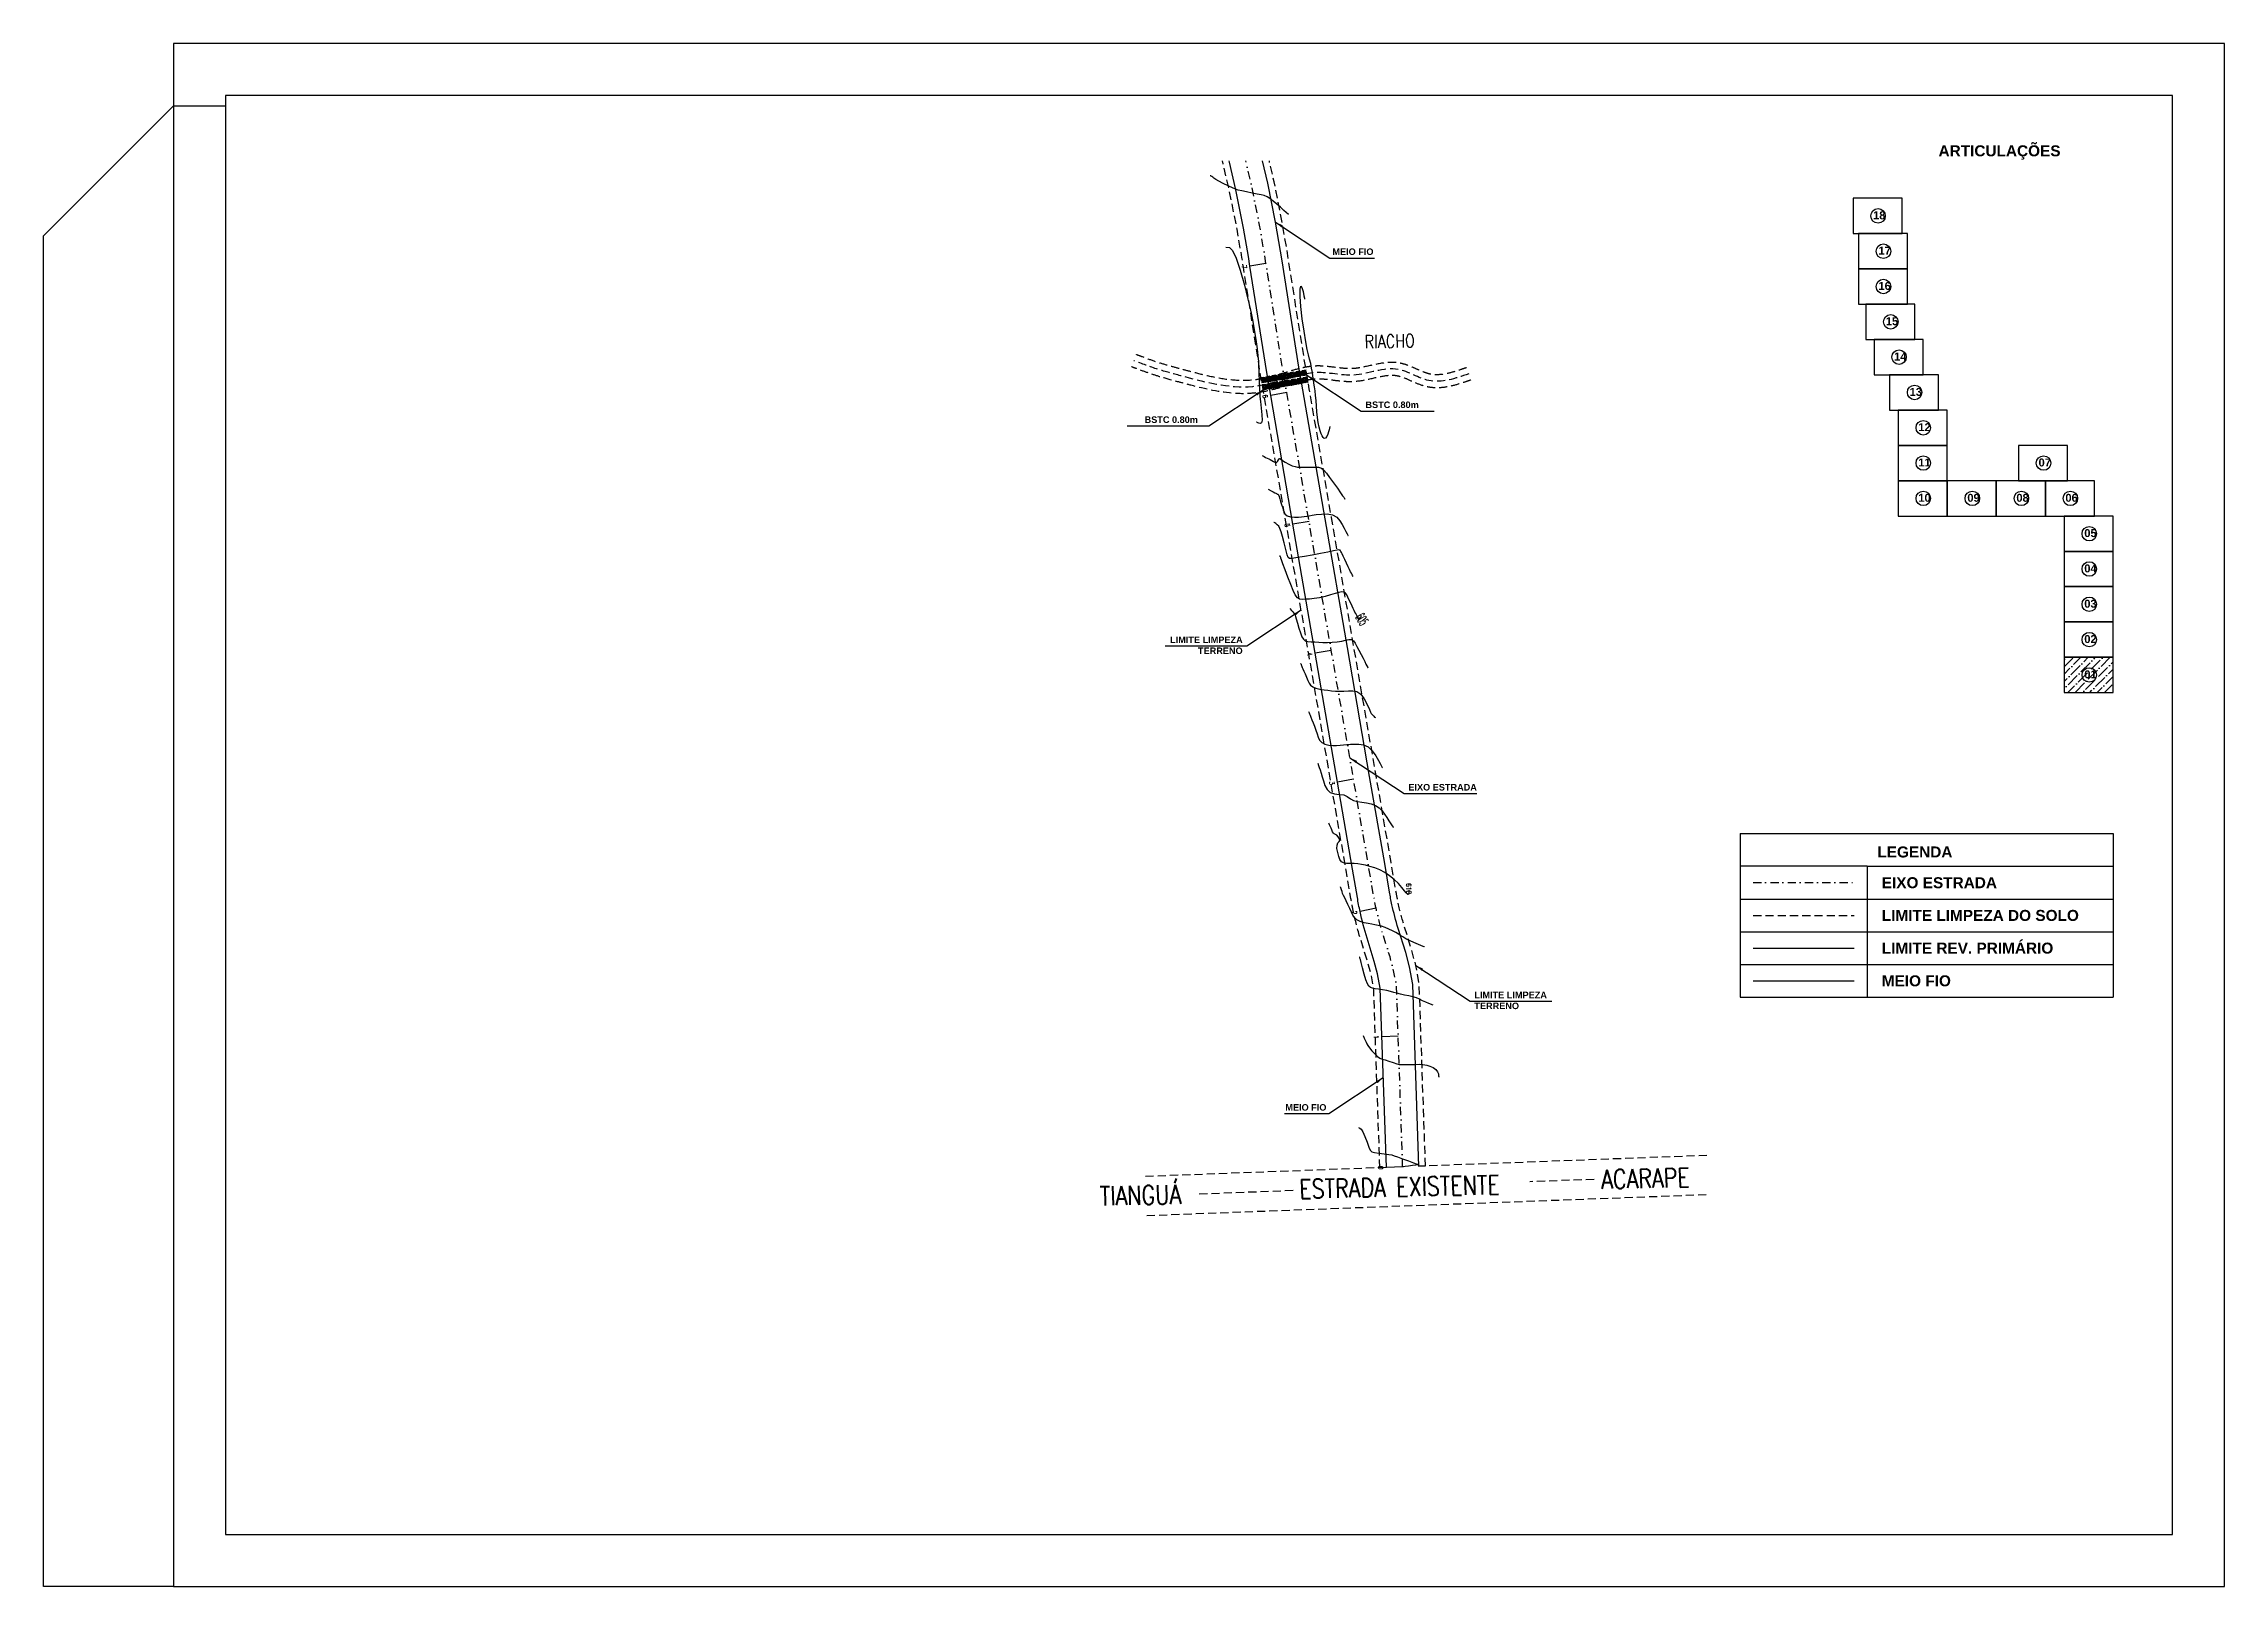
# Model space of a CAD drawing. Header units: millimetres. Extents: x 276147 to 291056, y 9594849 to 9609891.
# Drawn here: x 285743 to 286076.5, y 9595193.2 to 9595429.1 of the extents above; entities that cross this region are included whole.
import ezdxf
from ezdxf.enums import TextEntityAlignment as Align

# ---------------------------------------------------------------- set-up
doc = ezdxf.new("R2010")
doc.units = ezdxf.units.MM
doc.header["$LTSCALE"] = 10
for name, pattern in [('CONTINUO', [0]), ('DASHDOTX2', [50.8, 25.4, -12.7, 0, -12.7]), ('HIDDEN', [0.375, 0.25, -0.125])]:
    doc.linetypes.add(name, pattern=pattern)
for name, color, linetype in [('500-dim1', 6, 'Continuous'), ('CURVAS', 7, 'CONTINUO'), ('Curvas mestras', 30, 'Continuous'), ('Curvas simples', 9, 'Continuous'), ('Curvas texto', 2, 'Continuous'), ('TG', 7, 'CONTINUO'), ('Top_malha_coord', 8, 'Continuous')]:
    doc.layers.add(name, color=color, linetype=linetype)
doc.styles.add('r80', font='romans.shx')
doc.styles.add('ROMAND', font='romand', dxfattribs={"height": 0.2})
doc.styles.add('ROMANS', font='romans.shx', dxfattribs={"width": 0.8, "height": 4})
doc.styles.add('SIMPLEX', font='simplex', dxfattribs={"height": 0.2})
doc.styles.add('T7', font='arial.ttf')
doc.dimstyles.new('cadnorma_dim1', dxfattribs={"dimscale": 0, "dimtxt": 2, "dimasz": 1.199999999999999, "dimexe": 1, "dimexo": 2.5, "dimgap": 0.6, "dimtad": 1, "dimzin": 4, "dimdsep": 46, "dimtxsty": 'r80', "dimblk": 'ARCHTICK', "dimblk1": 'ARCHTICK', "dimblk2": 'ARCHTICK', "dimcen": -1, "dimdle": 1, "dimclrd": 1, "dimclre": 1, "dimclrt": 2, "dimaunit": 1, "dimazin": 0, "dimtfac": 1, "dimtix": 1, "dimtmove": 2, "dimatfit": 0, "dimfxl": 1, "dimarcsym": 0})

msp = doc.modelspace()

# ---------------------------------------------------------------- texts
at = {"style": 'ROMANS', "width": 0.8}
for s, height, p in [('RIACHO', 2, (285945.0005200403, 9595384.554364247, -176.669586350303)), ('ACARAPE', 2.904565704097505, (285981.1612183275, 9595256.925383568, 1.332731030233844)), ('TIANGUÁ', 2.904565704097505, (285904.4826335506, 9595254.374330787, 1.332731030233844)), ('ESTRADA EXISTENTE', 2.904565704097505, (285934.9789181736, 9595255.431588413, 1.332731030233844))]:
    msp.add_text(s, height=height, rotation=1.288035249099407, dxfattribs=at).set_placement(p, align=Align.TOP_LEFT)
at = {"layer": 'CURVAS', "color": 2, "style": 'SIMPLEX', "width": 0.9531293559802428}
msp.add_text('610', height=0.75, rotation=271.9036395533203, dxfattribs=at).set_placement((285951.3655157765, 9595300.76440853, -2.667268969766155), (285951.4220545003, 9595299.063331153, -2.667268969766155), align=Align.FIT)
at = {"layer": 'Curvas texto', "color": 2, "style": 'SIMPLEX', "width": 0.4412635892501017}
msp.add_text('605', height=1.5, rotation=301.7247810716081, dxfattribs=at).set_placement((285943.5326120926, 9595341.446755107, -7.667268969766155), (285944.4275998525, 9595339.999047346, -7.667268969766155), align=Align.FIT)
at = {"layer": 'TG', "color": 5, "extrusion": (-0.0710087131260717, -0.0024250461213777, 0.9974727474028996), "style": 'ROMAND'}
for s, rotation, width, p, p2 in [('7', 7.068931617516143, 0.9058823495731175, (-9580045.367182052, 611714.8532286937, -43572.61337032382), (-9580044.821362706, 611714.9209135475, -43572.61337032382)), ('6', 7.867712391760592, 0.9058823395733728, (-9580025.473214138, 611717.3663684727, -43572.61337032376), (-9580024.928391429, 611717.4416559626, -43572.61337032376)), ('5', 7.867712282980439, 0.9058823548209037, (-9580005.661478953, 611720.1040953805, -43572.61337032371), (-9580005.116656234, 611720.1793828707, -43572.61337032371)), ('4', 7.867712309541794, 0.85555555446068, (-9579985.849743757, 611722.8418222885, -43572.61337032373), (-9579985.30492104, 611722.9171097786, -43572.61337032373)), ('3', 7.867712345581715, 0.9058823518606374, (-9579966.038008563, 611725.579549196, -43572.61337032371), (-9579965.493185846, 611725.6548366864, -43572.61337032371)), ('2', 10.28954097871643, 0.9058823511946776, (-9579946.072521947, 611728.359408511, -43572.6133703238), (-9579945.531367235, 611728.457650946, -43572.6133703238)), ('1', 1.067217067211586e-06, 1.399999987672676, (-9579927.060601365, 611731.0784681446, -43572.61337032377), (-9579926.51060137, 611731.0784681549, -43572.61337032377)), ('0', 1.006579720211648e-06, 0.9058823572362172, (-9579907.060601363, 611731.0784685091, -43572.61337032375), (-9579906.51060136, 611731.0784685188, -43572.61337032375))]:
    msp.add_text(s, height=0.75, rotation=rotation, dxfattribs=dict(at, width=width)).set_placement(p, p2, align=Align.FIT)
at = {"layer": 'Top_malha_coord', "color": 7, "style": 'T7'}
for s, width, insert, char_height, attachment_point in [('{\\fArial|b1|i0|c0|p34;ARTICULAÇÕES}', 9.05984542533406, (286032.8050452309, 9595413.585462544), 1.682079722240085, 1), ('{\\fArial|b1|i0|c0|p34;MEIO FIO}', 16.67673822349752, (285940.0933281193, 9595397.82076777, 0.3000418490046286), 1, 1), ('{\\fArial|b1|i0|c0|p34;BSTC 0.80m}', 16.67673822349752, (285945.147673557, 9595374.413939433, 0.5844992977339132), 1, 1), ('{\\fArial|b1|i0|c0|p34;BSTC 0.80m}', 16.67673822349752, (285911.3664707498, 9595372.136488214, 0.1025910094685969), 1, 1), ('{\\fArial|b1|i0|c0|p34;LIMITE LIMPEZA\\PTERRENO}', 16.67673822349752, (285926.3633174664, 9595338.474313024, 0.434786156034761), 1, 3), ('{\\fArial|b1|i0|c0|p34;EIXO ESTRADA}', 16.67673822349752, (285951.7115003578, 9595315.931115584, 0.909586223728894), 1, 1), ('{\\fArial|b1|i0|c0|p34;LEGENDA}', 9.05984542533406, (286023.443717457, 9595306.382424695), 1.682079722240085, 1), ('{\\fArial|b1|i0|c0|p34;EIXO ESTRADA}', 20.98438079227344, (286024.1223364054, 9595301.676911267), 1.682079722240085, 1), ('{\\fArial|b1|i0|c0|p34;LIMITE LIMPEZA DO SOLO}', 31.11703686733381, (286024.1223364054, 9595296.676911267), 1.682079722240085, 1), ('{\\fArial|b1|i0|c0|p34;LIMITE REV. PRIMÁRIO}', 41.98582607079879, (286024.1223364054, 9595291.676911267), 1.682079722240085, 1), ('{\\fArial|b1|i0|c0|p34;MEIO FIO}', 41.98582607079879, (286024.1223364054, 9595286.676911268), 1.682079722240085, 1), ('{\\fArial|b1|i0|c0|p34;LIMITE LIMPEZA\\PTERRENO}', 16.67673822349752, (285961.8069328858, 9595284.173222657, 1.551056699165201), 1, 1), ('{\\fArial|b1|i0|c0|p34;MEIO FIO}', 16.67673822349752, (285939.1796560174, 9595266.98610442, 1.154914232436567), 1, 3)]:
    msp.add_mtext_dynamic_manual_height_columns(s, width=width, gutter_width=12.5, heights=[0], dxfattribs=dict(at, insert=insert, char_height=char_height, attachment_point=attachment_point))

# ---------------------------------------------------------------- blocks, each defined once
blk = doc.blocks.new('_ArchTick')
at = {"color": 0, "linetype": 'ByBlock', "const_width": 0.15}
blk.add_lwpolyline([(-0.5, -0.5), (0.5, 0.5)], dxfattribs=at)
blk = doc.blocks.new('ASDF')
at = {"layer": 'Top_malha_coord', "color": 7}
for points in [[(288117.2770572668, 9595425.095165152), (288124.7770572668, 9595425.095165152), (288124.7770572668, 9595430.494073676), (288117.2770572668, 9595430.494073676)], [(288118.1013027223, 9595419.696256628), (288125.6013027224, 9595419.696256628), (288125.6013027224, 9595425.095165152), (288118.1013027223, 9595425.095165152)], [(288118.1013027223, 9595414.297348104), (288125.6013027224, 9595414.297348104), (288125.6013027224, 9595419.696256628), (288118.1013027223, 9595419.696256628)], [(288119.2235212072, 9595408.89843958), (288126.7235212072, 9595408.89843958), (288126.7235212072, 9595414.297348104), (288119.2235212072, 9595414.297348104)], [(288120.4897937645, 9595403.499531057), (288127.9897937645, 9595403.499531057), (288127.9897937645, 9595408.89843958), (288120.4897937645, 9595408.89843958)], [(288122.8676055573, 9595398.100622533), (288130.3676055573, 9595398.100622533), (288130.3676055573, 9595403.499531057), (288122.8676055573, 9595403.499531057)], [(288124.19609628, 9595392.701714007), (288131.69609628, 9595392.701714007), (288131.69609628, 9595398.100622533), (288124.19609628, 9595398.100622533)], [(288124.19609628, 9595387.302805483), (288131.69609628, 9595387.302805483), (288131.69609628, 9595392.701714007), (288124.19609628, 9595392.701714007)], [(288142.5888804331, 9595387.302805483), (288150.0888804331, 9595387.302805483), (288150.0888804331, 9595392.701714007), (288142.5888804331, 9595392.701714007)], [(288124.19609628, 9595381.90389696), (288131.69609628, 9595381.90389696), (288131.69609628, 9595387.302805483), (288124.19609628, 9595387.302805483)], [(288131.69609628, 9595381.90389696), (288139.19609628, 9595381.90389696), (288139.19609628, 9595387.302805483), (288131.69609628, 9595387.302805483)], [(288139.19609628, 9595381.90389696), (288146.69609628, 9595381.90389696), (288146.69609628, 9595387.302805483), (288139.19609628, 9595387.302805483)], [(288146.69609628, 9595381.90389696), (288154.19609628, 9595381.90389696), (288154.19609628, 9595387.302805483), (288146.69609628, 9595387.302805483)], [(288149.5854278603, 9595376.504988436), (288157.0854278603, 9595376.504988436), (288157.0854278603, 9595381.90389696), (288149.5854278603, 9595381.90389696)], [(288149.5854278603, 9595371.106079912), (288157.0854278603, 9595371.106079912), (288157.0854278603, 9595376.504988436), (288149.5854278603, 9595376.504988436)], [(288149.5854278603, 9595365.707171388), (288157.0854278603, 9595365.707171388), (288157.0854278603, 9595371.106079912), (288149.5854278603, 9595371.106079912)], [(288149.5854278603, 9595360.308262864), (288157.0854278603, 9595360.308262864), (288157.0854278603, 9595365.707171388), (288149.5854278603, 9595365.707171388)], [(288149.5854278603, 9595354.90935434), (288157.0854278603, 9595354.90935434), (288157.0854278603, 9595360.308262864), (288149.5854278603, 9595360.308262864)]]:
    blk.add_lwpolyline(points, close=True, dxfattribs=at)
for centre in [(288121.1075160061, 9595427.794619417), (288121.9317614617, 9595422.39571089), (288121.9317614617, 9595416.996802364), (288123.0539799466, 9595411.59789384), (288124.3202525039, 9595406.19898532), (288126.6980642967, 9595400.800076792), (288128.0265550194, 9595395.401168272), (288128.0265550194, 9595390.002259746), (288146.4193391725, 9595390.002259746), (288128.0265550194, 9595384.603351222), (288135.5265550194, 9595384.603351222), (288143.0265550194, 9595384.603351222), (288150.5265550194, 9595384.603351222), (288153.4158865996, 9595379.204442697), (288153.4158865996, 9595373.805534175), (288153.4158865996, 9595368.406625653), (288153.4158865996, 9595363.007717127), (288153.4158865996, 9595357.608808603)]:
    blk.add_circle(centre, 1.10921345708195, dxfattribs=at)
at = {"layer": 'Top_malha_coord', "color": 7, "char_height": 1.216883596980453, "attachment_point": 1, "style": 'T7'}
for s, insert in [('{\\fArial|b1|i0|c0|p34;18}', (288120.3443937709, 9595428.492702857)), ('{\\fArial|b1|i0|c0|p34;17}', (288121.1686392266, 9595423.093794333)), ('{\\fArial|b1|i0|c0|p34;16}', (288121.1686392266, 9595417.694885807)), ('{\\fArial|b1|i0|c0|p34;15}', (288122.2908577114, 9595412.295977283)), ('{\\fArial|b1|i0|c0|p34;14}', (288123.5571302687, 9595406.89706876)), ('{\\fArial|b1|i0|c0|p34;13}', (288125.9349420615, 9595401.498160236)), ('{\\fArial|b1|i0|c0|p34;12}', (288127.2634327842, 9595396.099251712)), ('{\\fArial|b1|i0|c0|p34;11}', (288127.2634327842, 9595390.700343188)), ('{\\fArial|b1|i0|c0|p34;07}', (288145.6562169372, 9595390.700343188)), ('{\\fArial|b1|i0|c0|p34;10}', (288127.2634327842, 9595385.301434664)), ('{\\fArial|b1|i0|c0|p34;09}', (288134.7634327842, 9595385.301434664)), ('{\\fArial|b1|i0|c0|p34;08}', (288142.2634327842, 9595385.301434664)), ('{\\fArial|b1|i0|c0|p34;06}', (288149.7634327842, 9595385.301434664)), ('{\\fArial|b1|i0|c0|p34;05}', (288152.6527643644, 9595379.902526142)), ('{\\fArial|b1|i0|c0|p34;04}', (288152.6527643644, 9595374.503617616)), ('{\\fArial|b1|i0|c0|p34;03}', (288152.6527643644, 9595369.104709093)), ('{\\fArial|b1|i0|c0|p34;02}', (288152.6527643644, 9595363.705800567)), ('{\\fArial|b1|i0|c0|p34;01}', (288152.6527643644, 9595358.306892043))]:
    blk.add_mtext_dynamic_manual_height_columns(s, width=9.05984542533406, gutter_width=12.5, heights=[0], dxfattribs=dict(at, insert=insert))

# ---------------------------------------------------------------- hatches: boundary and pattern name
at = {"layer": 'Top_malha_coord'}
h = msp.add_hatch(dxfattribs=at)
h.set_pattern_fill('ANSI36', scale=0.05)
h.set_pattern_definition([(45, (0, -25), (0.0841899011350234, 0.3086963041617522), [0.396875, -0.079375, 0, -0.079375])])
h.paths.add_polyline_path([(285929.3143495598, 9595377.246078536), (285929.178132846, 9595378.034357978), (285936.0571217261, 9595379.227851162), (285936.1933257723, 9595378.439645533)])
h = msp.add_hatch(dxfattribs=at)
h.set_pattern_fill('ANSI36', scale=0.05)
h.set_pattern_definition([(45, (0.1872979805339128, -26.08388422615826), (0.0841899011350234, 0.3086963041617522), [0.396875, -0.079375, 0, -0.079375])])
h.paths.add_polyline_path([(285929.5016475404, 9595376.16219431), (285929.3654308265, 9595376.950473752), (285936.2444197067, 9595378.143966936), (285936.3806237528, 9595377.355761306)])
h = msp.add_hatch(dxfattribs=at)
h.set_pattern_fill('ANSI36', color=8, scale=0.25)
h.set_pattern_definition([(45, (-2097.550440302643, -25), (0.4209495056751168, 1.54348152080876), [1.984375, -0.396875, 0, -0.396875])])
h.paths.add_polyline_path([(286059.5349875575, 9595335.308262864), (286052.0349875576, 9595335.308262864), (286052.0349875576, 9595329.90935434), (286059.5349875575, 9595329.90935434)])
h.paths.add_polyline_path([(286056.9746597541, 9595332.608808603, -1), (286054.7562328399, 9595332.608808603, -1)], flags=0)
h.paths.add_polyline_path([(286054.7267170852, 9595331.420556456), (286057.2260598618, 9595331.420556456), (286057.2260598618, 9595333.92819994), (286054.7267170852, 9595333.92819994)], flags=24)

# ---------------------------------------------------------------- linework, layer by layer
at = {"color": 8, "linetype": 'HIDDEN', "ltscale": 0.5}
for p, q in [((286004.4542974219, 9595295.847706098), (286019.8968725264, 9595295.847706098)), ((285948.3450689992, 9595257.296077713, 1.155105778903816), (285911.1841734629, 9595255.90421996, 1.155105778903816)), ((285997.3728583126, 9595259.132408824, 1.155105778903816), (285953.3289631185, 9595257.482748983, 1.155105778903816)), ((285997.2633134751, 9595253.114542203, 1.332731030233844), (285911.0746286253, 9595249.88635334, 1.332731030233844)), ((285997.2633134751, 9595253.114542203, 1.332731030233844), (285911.0746286253, 9595249.88635334, 1.332731030233844)), ((285934.0839018592, 9595253.755045258, 1.243918404593034), (285919.5914164897, 9595253.212230617, 1.243918404593034)), ((285980.1161295132, 9595255.4791779, 1.243918404593034), (285970.2753684751, 9595255.110593146, 1.243918404593034))]:
    msp.add_line(p, q, dxfattribs=at)
at = {"color": 8, "linetype": 'HIDDEN', "ltscale": 0.5, "extrusion": (-0.0710087131260717, -0.0024250461213777, 0.9974727474028996), "flags": 128}
for points, elevation in [([(-9579906.785142418, 611731.3275728398), (-9579934.159404146, 611731.3239827326), (-9579936.219838368, 611731.0172180916), (-9579938.082325423, 611730.5917659273), (-9579941.66593247, 611729.6060755692, -0.0222114807671968), (-9579945.84660062, 611728.6536133424, -0.011552239158355), (-9579948.05023551, 611728.305939661), (-9579952.426001, 611727.7154504342), (-9579965.798949137, 611725.8640640795), (-9579985.611553928, 611723.1262169475), (-9580005.42328966, 611720.3884900016), (-9580025.235024177, 611717.6507630674), (-9580028.76137676, 611717.1634666738), (-9580045.125038983, 611715.1342778264), (-9580046.5776515, 611714.9547511046), (-9580050.9340493, 611714.3604865947), (-9580056.767452117, 611713.3937503725), (-9580061.005923105, 611712.56604545), (-9580061.447140262, 611712.4697301803)], -43572.61337032385), ([(-9579906.786060454, 611738.3275727788), (-9579934.67809675, 611738.3239147663), (-9579937.516595371, 611737.901309185), (-9579939.790803136, 611737.3818067198), (-9579943.522375276, 611736.3554177658, -0.0222114807583606), (-9579947.09695888, 611735.5410369663, -0.0115522391417278), (-9579948.981125947, 611735.243766626), (-9579953.374040628, 611734.6509652154), (-9579966.758892035, 611732.7979309404), (-9579986.569758328, 611730.0603242671), (-9580006.381494064, 611727.3225973214), (-9580026.193228638, 611724.5848703805), (-9580029.671244223, 611724.1042535352), (-9580045.986481387, 611722.0810696747), (-9580047.480042074, 611721.8964828203), (-9580051.979554499, 611721.2826957703), (-9580058.010758812, 611720.283179047), (-9580061.20220516, 611719.6599411253)], -43572.61337032382)]:
    msp.add_lwpolyline(points, format="xyb", dxfattribs=dict(at, elevation=elevation))
at = {"color": 8, "linetype": 'HIDDEN', "ltscale": 0.5}
msp.add_spline([(285960.9379624238, 9595378.64830448, 0.3390344631640403), (285954.8489106025, 9595377.626075888, 0.3390344631640403), (285950.1516512478, 9595379.315265227, 0.3390344631640403), (285943.2915528838, 9595378.44933302, 0.3390344631640403), (285937.6498771885, 9595378.843392113, 0.3390344631640403), (285932.7684065895, 9595377.761151476, 0.3390344631640403), (285927.88693599, 9595376.678910842, 0.3390344631640403), (285916.8677228407, 9595378.356345728, 0.3390344631640403), (285913.416367433, 9595379.333332753, 0.3390344631640403), (285909.731477597, 9595380.653338592, 0.3390344631640403)], degree=3, dxfattribs=at)
for points, knots in [([(285960.6094522116, 9595379.592804901, 0.3390344631640119), (285960.2890754209, 9595379.481373452, 0.3390344631640119), (285959.9722685378, 9595379.371207392, 0.3390344631640119), (285959.0341517404, 9595379.056940887, 0.3390344631640119), (285958.4249438769, 9595378.869451512, 0.3390344631640403), (285957.3923877336, 9595378.630555306, 0.3390344631640687), (285956.9594837157, 9595378.557430543, 0.3390344631640403), (285956.1037462336, 9595378.48982653, 0.3390344631640403), (285955.6835689828, 9595378.499769088, 0.3390344631640687), (285955.0941152313, 9595378.592586037, 0.3390344631640687), (285954.9134333667, 9595378.633089563, 0.3390344631640687), (285954.5344118203, 9595378.74061748, 0.3390344631640687), (285954.3389244965, 9595378.80680536, 0.3390344631640687), (285953.7361997602, 9595379.03396688, 0.3390344631640687), (285953.3133762316, 9595379.223922973, 0.3390344631640403), (285952.4270581593, 9595379.617378013, 0.3390344631640119), (285951.9634951776, 9595379.820980472, 0.3390344631640119), (285951.1837435297, 9595380.09275359, 0.3390344631639834), (285950.8861576049, 9595380.181919696, 0.339034463163955), (285950.3440488186, 9595380.30129298, 0.339034463163955), (285950.1042177935, 9595380.339497523, 0.339034463163955), (285949.6330588283, 9595380.387018453, 0.339034463163955), (285949.3992882548, 9595380.397412514, 0.339034463163955), (285948.7052812014, 9595380.39674913, 0.339034463163955), (285948.2525291672, 9595380.354125677, 0.339034463163955), (285946.8243797333, 9595380.145310776, 0.339034463163955), (285945.8854919353, 9595379.894960357, 0.3390344631639834), (285944.5918286266, 9595379.622953136, 0.3390344631640119), (285944.2001257681, 9595379.55058686, 0.3390344631639834), (285943.3955269662, 9595379.448324362, 0.3390344631639834), (285942.9923956303, 9595379.428318387, 0.3390344631640119), (285942.1447848037, 9595379.44933958, 0.3390344631640119), (285941.7078554493, 9595379.487925252, 0.3390344631640119), (285940.4829448367, 9595379.626870172, 0.3390344631640119), (285939.6711282393, 9595379.753308667, 0.3390344631640119), (285938.4702844676, 9595379.839487253, 0.3390344631640119), (285938.1123137348, 9595379.853143, 0.3390344631639834), (285937.3463131799, 9595379.83861238, 0.3390344631639834), (285936.9455307186, 9595379.804459376, 0.3390344631639834), (285936.1623314399, 9595379.697456993, 0.3390344631639834), (285935.7773300549, 9595379.624756923, 0.339034463163955), (285934.6404674316, 9595379.370092627, 0.3390344631639266), (285933.9064127399, 9595379.152000714, 0.339034463163955), (285932.5414018026, 9595378.737434888, 0.339034463163955), (285931.9078431893, 9595378.543460077, 0.3390344631639266), (285930.6473946764, 9595378.194978723, 0.3390344631639266), (285930.0234898619, 9595378.039721508, 0.339034463163955), (285928.8735983809, 9595377.810515827, 0.3390344631639834), (285928.3461174298, 9595377.7282414, 0.3390344631639834), (285926.7750687259, 9595377.57547374, 0.3390344631640119), (285925.7082443654, 9595377.596628996, 0.3390344631640119), (285923.5399792908, 9595377.813629067, 0.3390344631640119), (285922.4397095922, 9595378.009619603, 0.3390344631640119), (285920.4548555396, 9595378.447362887, 0.3390344631640119), (285919.5732831894, 9595378.670902064, 0.3390344631640119), (285918.061594102, 9595379.070027612, 0.3390344631640119), (285917.4298500035, 9595379.241051648, 0.3390344631640119), (285916.1775002039, 9595379.57651506, 0.3390344631640119), (285915.5602897854, 9595379.742188536, 0.3390344631640119), (285914.2712961999, 9595380.110544097, 0.3390344631640119), (285913.6057671562, 9595380.3163617, 0.3390344631639834), (285912.2705285286, 9595380.771833848, 0.339034463163955), (285911.6016920513, 9595381.017574197, 0.3390344631639266), (285910.648576303, 9595381.375361608, 0.339034463163955), (285910.3675351966, 9595381.48177963, 0.3390344631639834), (285910.0856014215, 9595381.588537136, 0.3390344631640119)], [0, 0, 0, 0, 0.9586722954643828, 0.9586722954643828, 2.876016886393148, 2.876016886393148, 4.339593347550826, 4.339593347550826, 5.887300469948388, 5.887300469948388, 6.592974001502854, 6.592974001502854, 7.298647533057323, 7.298647533057323, 8.70999459616626, 8.70999459616626, 10.12134165927519, 10.12134165927519, 10.94589286580577, 10.94589286580577, 11.56574631129942, 11.56574631129942, 12.18559975679306, 12.18559975679306, 13.42530664778035, 13.42530664778035, 16.18598569433731, 16.18598569433731, 17.43000007500607, 17.43000007500607, 18.8239471196218, 18.8239471196218, 20.21789416423754, 20.21789416423754, 22.62260423660371, 22.62260423660371, 23.61725497552726, 23.61725497552726, 24.71343728746099, 24.71343728746099, 25.80961959939471, 25.80961959939471, 28.00198422326216, 28.00198422326216, 29.99481671588953, 29.99481671588953, 31.9876492085169, 31.9876492085169, 33.70315680208999, 33.70315680208999, 37.13417198923617, 37.13417198923617, 40.56518717638234, 40.56518717638234, 43.27972159821102, 43.27972159821102, 45.21399466517227, 45.21399466517227, 47.14826773213351, 47.14826773213351, 49.31442539891611, 49.31442539891611, 51.48058306569872, 51.48058306569872, 52.38328269154775, 52.38328269154775, 52.38328269154775, 52.38328269154775]), ([(285961.2664726359, 9595377.703804065, 0.3390344631640687), (285960.949127079, 9595377.59342692, 0.3390344631640687), (285960.6282783817, 9595377.481808517, 0.3390344631640687), (285959.6558832873, 9595377.15582389, 0.3390344631640687), (285958.99468511, 9595376.9499668, 0.3390344631640971), (285957.8154125506, 9595376.674512148, 0.3390344631641255), (285957.3033942961, 9595376.583605748, 0.3390344631640971), (285956.3349269081, 9595376.498062996, 0.3390344631640971), (285955.8805092923, 9595376.491923757, 0.3390344631641255), (285955.1616635053, 9595376.555201458, 0.3390344631641255), (285954.8997132511, 9595376.59325134, 0.3390344631640971), (285953.9720722937, 9595376.789291428, 0.3390344631640971), (285953.3612725937, 9595377.026830092, 0.3390344631640971), (285952.2115807832, 9595377.51853935, 0.3390344631640687), (285951.6711673348, 9595377.774179982, 0.3390344631640687), (285950.8918143072, 9595378.080319133, 0.3390344631640403), (285950.6307594685, 9595378.170985738, 0.3390344631640403), (285950.0919978856, 9595378.317646686, 0.3390344631640403), (285949.823787909, 9595378.364054652, 0.3390344631640119), (285949.2511338075, 9595378.405132208, 0.3390344631640119), (285948.9524418269, 9595378.399839597, 0.3390344631640119), (285947.912162044, 9595378.3125829, 0.3390344631640119), (285947.1148482676, 9595378.133804396, 0.3390344631640403), (285945.4228602767, 9595377.749120362, 0.3390344631640687), (285944.5279221366, 9595377.54352445, 0.3390344631640403), (285943.3006339165, 9595377.444195744, 0.3390344631640403), (285943.014680308, 9595377.434517264, 0.3390344631640687), (285942.4567070966, 9595377.437705107, 0.3390344631640687), (285942.1819983715, 9595377.449929995, 0.3390344631640687), (285941.3710090773, 9595377.506892737, 0.3390344631640687), (285940.847769803, 9595377.571621735, 0.3390344631640687), (285939.8357517314, 9595377.699944256, 0.3390344631640687), (285939.3469374662, 9595377.763530733, 0.3390344631640687), (285938.5419686779, 9595377.832417827, 0.3390344631640687), (285938.2167854868, 9595377.84932901, 0.3390344631640403), (285937.6493318903, 9595377.846816953, 0.3390344631640403), (285937.4027344416, 9595377.833376363, 0.3390344631640403), (285936.8981249155, 9595377.782752864, 0.3390344631640403), (285936.6429214097, 9595377.74593326, 0.3390344631640403), (285935.8682985643, 9595377.606762836, 0.3390344631640403), (285935.3399052154, 9595377.475473545, 0.3390344631640119), (285934.0846964756, 9595377.123329008, 0.3390344631639834), (285933.3464594402, 9595376.887161788, 0.3390344631640119), (285931.8440896546, 9595376.444823997, 0.3390344631640119), (285931.0832713386, 9595376.236186365, 0.3390344631640119), (285929.4787191356, 9595375.878262486, 0.3390344631640403), (285928.6302320427, 9595375.73465282, 0.3390344631640403), (285926.9109398237, 9595375.594974874, 0.3390344631640687), (285926.0533289037, 9595375.596685728, 0.3390344631640403), (285922.8945679096, 9595375.798692852, 0.3390344631640687), (285920.6270335334, 9595376.329125123, 0.3390344631640687), (285917.8075671026, 9595377.06748184, 0.3390344631640687), (285917.188583573, 9595377.234999312, 0.3390344631640687), (285915.726715383, 9595377.626950543, 0.3390344631640687), (285914.8751067565, 9595377.852724062, 0.3390344631640687), (285913.3922274686, 9595378.288035508, 0.3390344631640403), (285912.760019555, 9595378.489642888, 0.3390344631640403), (285911.5161972623, 9595378.918636223, 0.3390344631640119), (285910.9017491697, 9595379.144391133, 0.3390344631639834), (285909.9862191977, 9595379.487584084, 0.3390344631640119), (285909.681267914, 9595379.60305942, 0.3390344631640403), (285909.3773537725, 9595379.718140047, 0.3390344631640687)], [0, 0, 0, 0, 0.9496018510152714, 0.9496018510152714, 2.848805553045814, 2.848805553045814, 4.265433068310491, 4.265433068310491, 5.48464078490203, 5.48464078490203, 6.178545206925824, 6.178545206925824, 7.944755198652496, 7.944755198652496, 9.71096519037917, 9.71096519037917, 10.64966734275593, 10.64966734275593, 11.73104926692984, 11.73104926692984, 12.81243119110374, 12.81243119110374, 15.34175883315483, 15.34175883315483, 17.87108647520591, 17.87108647520591, 18.62736373845315, 18.62736373845315, 19.38364100170038, 19.38364100170038, 20.89619552819486, 20.89619552819486, 22.40895237242472, 22.40895237242472, 23.48544340992897, 23.48544340992897, 24.34521521369268, 24.34521521369268, 25.2049870174564, 25.2049870174564, 26.92453062498382, 26.92453062498382, 29.20453581621309, 29.20453581621309, 31.48454100744237, 31.48454100744237, 33.93644839721151, 33.93644839721151, 36.38835578698068, 36.38835578698068, 43.0245033450279, 43.0245033450279, 44.91560810186761, 44.91560810186761, 47.53859653278604, 47.53859653278604, 49.47440127225786, 49.47440127225786, 51.41020601172971, 51.41020601172971, 52.38328269154775, 52.38328269154775, 52.38328269154775, 52.38328269154775])]:
    msp.add_open_spline(points, degree=3, knots=knots, dxfattribs=at)
at = {"layer": '500-dim1', "ltscale": 0.1}
for points in [[(285762.8124201144, 9595193.249203382), (286076.5308316656, 9595193.249203382), (286076.5308316656, 9595429.133679917), (285762.8124201144, 9595429.133679917)], [(285770.7546583815, 9595201.19144165), (286068.5885933985, 9595201.19144165), (286068.5885933985, 9595421.19144165), (285770.7546583815, 9595421.19144165)]]:
    msp.add_lwpolyline(points, close=True, dxfattribs=at)
msp.add_lwpolyline([(285762.8124201144, 9595193.249203382), (285742.9568244466, 9595193.249203382), (285742.9568244466, 9595399.747398324), (285762.8124201144, 9595419.602993993), (285770.7546583815, 9595419.602993993)], dxfattribs=at)
at = {"layer": 'CURVAS', "color": 2, "linetype": 'CONTINUO'}
for points, elevation in [([(285944.4046066457, 9595340.749386048), (285944.4046066457, 9595340.749386048)], -7.667268969766155), ([(285951.761097084, 9595300.151423847), (285951.761097084, 9595300.151423847)], -2.667268969766155)]:
    msp.add_lwpolyline(points, dxfattribs=dict(at, elevation=elevation))
at = {"layer": 'Curvas mestras', "linetype": 'CONTINUO'}
for points, elevation in [([(285944.1935429455, 9595341.090796003), (285944.043833657, 9595341.335050907), (285943.8933224213, 9595341.584589155), (285943.7650605587, 9595341.804365983), (285943.6524075161, 9595342.008181196), (285943.5412993802, 9595342.222049097), (285943.4185169728, 9595342.470397826), (285943.2742271114, 9595342.771320343), (285943.0994405721, 9595343.141325563), (285942.8911134263, 9595343.584493212), (285942.6699660295, 9595344.05518802), (285942.462663255, 9595344.495347625), (285942.2838036777, 9595344.854709243), (285942.0997229715, 9595345.114220284), (285941.8646924997, 9595345.262627533), (285941.5373214658, 9595345.293439837), (285941.0935728734, 9595345.21920896), (285940.5137477834, 9595345.057250733), (285939.7920146415, 9595344.831292836), (285938.9779944047, 9595344.590720307), (285938.1351759567, 9595344.391335024), (285937.3226706519, 9595344.273565343), (285936.582088766, 9595344.216354646), (285935.950661056, 9595344.183273012), (285935.4524637622, 9595344.158021236), (285935.0589416966, 9595344.204820413), (285934.7283820617, 9595344.408021687), (285934.420250078, 9595344.837953322), (285934.0987255445, 9595345.508865852), (285933.7291671629, 9595346.420985822), (285933.296512441, 9595347.53762609), (285932.8640186466, 9595348.674440207), (285932.5145223053, 9595349.610162957), (285932.3081460468, 9595350.182278454), (285932.2141535171, 9595350.46325546), (285932.1790939237, 9595350.58430712), (285932.1579307013, 9595350.65585978), (285932.1392928155, 9595350.705188723), (285932.1202212532, 9595350.738780677), (285932.0989110964, 9595350.762296157), (285932.0781573546, 9595350.778087515), (285932.0619103446, 9595350.787682777), (285932.0529869059, 9595350.792612057), (285932.0496997696, 9595350.794428807), (285932.0492301786, 9595350.79468834)], -7.667268969766155), ([(285951.7760593982, 9595299.701229978), (285951.7793713736, 9595299.408833764), (285951.7688157573, 9595299.166080272), (285951.7373645939, 9595299.042474888), (285951.6870494674, 9595299.020307228), (285951.6221690062, 9595299.060059693), (285951.5377502365, 9595299.1389657), (285951.3917426193, 9595299.30126079), (285951.1328247916, 9595299.607929436), (285950.723837592, 9595300.094961172), (285950.1842562054, 9595300.69836238), (285949.5477123801, 9595301.329148145), (285948.8457083593, 9595301.910258368), (285948.1012070214, 9595302.4123486), (285947.3350400783, 9595302.8180024), (285946.5694302088, 9595303.117931336), (285945.8321760197, 9595303.335349664), (285945.1524678618, 9595303.501597546), (285944.5473404494, 9595303.640191028), (285943.9852001264, 9595303.743333217), (285943.4222973825, 9595303.795401104), (285942.8336235211, 9595303.79459209), (285942.2691346514, 9595303.794381008), (285941.7975294686, 9595303.862060893), (285941.4667410408, 9595304.054374617), (285941.2416377291, 9595304.385862652), (285941.0663242564, 9595304.860515093), (285940.9040438219, 9595305.460511483), (285940.7945841146, 9595306.080804352), (285940.7968715162, 9595306.594537653), (285940.9390112909, 9595306.914790897), (285941.1258333039, 9595307.114376688), (285941.231342434, 9595307.30604461), (285941.1645380901, 9595307.570432728), (285940.9743776857, 9595307.859742315), (285940.7448112841, 9595308.094064327), (285940.5441634548, 9595308.221047737), (285940.3782670563, 9595308.298575448), (285940.2373291275, 9595308.412085386), (285940.1121404956, 9595308.62403615), (285939.9958146757, 9595308.90496538), (285939.8820505243, 9595309.202427188), (285939.7680292027, 9595309.470372336), (285939.6648687115, 9595309.688334296), (285939.5871712351, 9595309.842241976), (285939.5448792654, 9595309.924707863), (285939.529297832, 9595309.955090797), (285939.5270720548, 9595309.959431203)], -2.667268969766155)]:
    msp.add_lwpolyline(points, dxfattribs=dict(at, elevation=elevation))
at = {"layer": 'Curvas simples', "linetype": 'CONTINUO'}
for points, elevation in [([(285933.400321238, 9595402.984043872), (285932.6794585803, 9595403.63467143), (285932.148667729, 9595404.107889913), (285931.5779962133, 9595404.605934473), (285931.038301527, 9595405.056951633), (285930.5436126336, 9595405.431651536), (285930.093751441, 9595405.711388236), (285929.6732706465, 9595405.889855072), (285929.2056505457, 9595406.010088008), (285928.5991043204, 9595406.127463076), (285927.8057352279, 9595406.282462537), (285926.9532199681, 9595406.455994176), (285926.2131222264, 9595406.614071324), (285925.6987924024, 9595406.73837926), (285925.2907046963, 9595406.873282466), (285924.8111135161, 9595407.078813052), (285924.1396636928, 9595407.39237943), (285923.3855485367, 9595407.760875557), (285922.7153474798, 9595408.108569173), (285922.2555704585, 9595408.375717318), (285921.9724451257, 9595408.566531736), (285921.7921275422, 9595408.701212715), (285921.6535088753, 9595408.79749084), (285921.5464308947, 9595408.863209743), (285921.473471036, 9595408.903739262), (285921.4347377609, 9595408.924657613), (285921.4204673053, 9595408.932364035), (285921.4184288108, 9595408.933464937)], -10.66726896976615), ([(285923.8134691443, 9595398.032602733), (285924.3425820845, 9595397.95951424), (285924.7800428216, 9595397.551172597), (285925.3380437191, 9595396.462714838), (285925.9853503248, 9595394.517033594), (285926.628555852, 9595392.179207208), (285927.1587079412, 9595390.074863007), (285927.5010512923, 9595388.653630322), (285927.7176042409, 9595387.661160193), (285927.9045801936, 9595386.6671059), (285928.1333451832, 9595385.356498715), (285928.3758852365, 9595383.875885906), (285928.5793356973, 9595382.487190103), (285928.7046566739, 9595381.390062153), (285928.7680842646, 9595380.535057273), (285928.7996780125, 9595379.810456032), (285928.8246964107, 9595379.12450452), (285928.8492064467, 9595378.465316523), (285928.8744763727, 9595377.840974113), (285928.9011204385, 9595377.257891517), (285928.9271258016, 9595376.715829922), (285928.9498247318, 9595376.212883793), (285928.9706044903, 9595375.728373133), (285929.0070730993, 9595375.166509053), (285929.0808945666, 9595374.412728084), (285929.1985540029, 9595373.415170167), (285929.3058309611, 9595372.372797763), (285929.3333281926, 9595371.54727749), (285929.23440178, 9595371.129503237), (285929.0534252141, 9595371.027278492), (285928.8575233272, 9595371.07763422), (285928.7016351311, 9595371.144287668), (285928.5919583214, 9595371.197710084), (285928.5225009045, 9595371.235060414), (285928.486369279, 9595371.255023563), (285928.4730583476, 9595371.2623787), (285928.4711562179, 9595371.263429496)], -11.66726896976615), ([(285939.7008592368, 9595370.574218847), (285939.6533052125, 9595370.317961683), (285939.6005434825, 9595370.094374342), (285939.5113110643, 9595369.790063407), (285939.378625897, 9595369.418557193), (285939.2144690564, 9595369.062892653), (285939.0355595637, 9595368.823480953), (285938.856205256, 9595368.776287533), (285938.6810566522, 9595368.899490243), (285938.5123512084, 9595369.14682242), (285938.3520153887, 9595369.483562464), (285938.2007316943, 9595369.921169028), (285938.0588717442, 9595370.482646823), (285937.9277508825, 9595371.179777693), (285937.8124739526, 9595371.979438301), (285937.7190879693, 9595372.837286623), (285937.6497308856, 9595373.710242653), (285937.5908953173, 9595374.560292512), (285937.5251630473, 9595375.350686517), (285937.4405484178, 9595376.053757727), (285937.346793934, 9595376.67816024), (285937.2590732304, 9595377.241627024), (285937.1868440753, 9595377.766595636), (285937.1166842086, 9595378.2943178), (285937.0294576006, 9595378.870750615), (285936.9110228385, 9595379.525259608), (285936.7672341967, 9595380.22085417), (285936.6089428812, 9595380.903954888), (285936.4421798312, 9595381.564684352), (285936.2536811075, 9595382.367975663), (285936.0253627205, 9595383.522465924), (285935.7522279376, 9595385.152973084), (285935.4816473625, 9595387.049049687), (285935.2740807359, 9595388.916427927), (285935.1766516164, 9595390.48487856), (285935.1831496947, 9595391.58030628), (285935.2740273781, 9595392.05265346), (285935.4252478814, 9595391.8392469), (285935.5948229379, 9595391.226962587), (285935.7362767512, 9595390.590057753), (285935.8150202083, 9595390.220991816), (285935.84403171, 9595390.085020764), (285935.8481756889, 9595390.065596817)], -11.66726896976615), ([(285929.3656746268, 9595366.14624346), (285929.6564195327, 9595365.986491254), (285929.8734393984, 9595365.872796364), (285930.1121456458, 9595365.75776734), (285930.3475346584, 9595365.656185117), (285930.5803524896, 9595365.551177882), (285930.8177859763, 9595365.417961504), (285931.0631609334, 9595365.250257656), (285931.3043707842, 9595365.115816908), (285931.5254520155, 9595365.100896183), (285931.7129224402, 9595365.256281104), (285931.8632284077, 9595365.49085567), (285931.9752967092, 9595365.67803368), (285932.0621365283, 9595365.71783086), (285932.1930947767, 9595365.616680872), (285932.4515993139, 9595365.40762449), (285932.8885257186, 9595365.128686296), (285933.4245337798, 9595364.837847974), (285933.9477289093, 9595364.598074244), (285934.3790779959, 9595364.4559963), (285934.7709917899, 9595364.392883293), (285935.2087405294, 9595364.373671064), (285935.752102494, 9595364.369131533), (285936.3588905116, 9595364.373402737), (285936.9614220171, 9595364.386464216), (285937.5045921183, 9595364.39871282), (285937.983584493, 9595364.362233207), (285938.4061593896, 9595364.219526457), (285938.7892498619, 9595363.921256755), (285939.1864898342, 9595363.450718384), (285939.6606890189, 9595362.799368376), (285940.2441078001, 9595361.987413628), (285940.8468129584, 9595361.150085203), (285941.3483251456, 9595360.451365687), (285941.6595128018, 9595360.0125265), (285941.816650104, 9595359.783989856), (285941.8873615654, 9595359.673462486), (285941.9286416786, 9595359.603418963), (285941.9549608159, 9595359.555377416), (285941.9701599989, 9595359.5256207), (285941.9778443806, 9595359.510243183), (285941.9806748864, 9595359.504578268), (285941.9810793398, 9595359.503768556)], -10.66726896976615), ([(285930.2601931442, 9595361.02905842), (285930.7181308249, 9595360.776205596), (285931.0232426713, 9595360.608764593), (285931.2925136872, 9595360.463073723), (285931.4616547132, 9595360.374832256), (285931.5507065011, 9595360.329954363), (285931.600792995, 9595360.301909845), (285931.64569837, 9595360.27121837), (285931.6898414002, 9595360.246614698), (285931.7303011983, 9595360.243884424), (285931.7663952762, 9595360.264901754), (285931.8064020186, 9595360.255897572), (285931.8608411916, 9595360.14919105), (285931.9381689588, 9595359.897271788), (285932.0386067376, 9595359.53330692), (285932.1603132288, 9595359.11063291), (285932.2992391044, 9595358.67594774), (285932.442500046, 9595358.24939688), (285932.5750045919, 9595357.844486218), (285932.6977144566, 9595357.476316627), (285932.8758067035, 9595357.16637466), (285933.1905166524, 9595356.937742313), (285933.6903780834, 9595356.805241248), (285934.2931351788, 9595356.750656098), (285934.8838345581, 9595356.747510744), (285935.3742622873, 9595356.772959497), (285935.7831650947, 9595356.818677133), (285936.1560308168, 9595356.879965667), (285936.5426151299, 9595356.952675864), (285937.009749497, 9595357.0348479), (285937.6285355522, 9595357.125064433), (285938.4337152008, 9595357.208495598), (285939.3145935662, 9595357.216644233), (285940.1241178152, 9595357.06759846), (285940.7496852325, 9595356.707413383), (285941.2164859504, 9595356.194015875), (285941.5841613214, 9595355.61330066), (285941.8994425126, 9595355.046145916), (285942.1574267945, 9595354.553361788), (285942.3403013607, 9595354.190742856), (285942.4383854536, 9595353.9944524), (285942.4745221918, 9595353.922135027), (285942.4796836537, 9595353.911803355)], -9.667268969766157), ([(285943.2883499337, 9595347.65858666), (285943.1897016054, 9595347.819327116), (285943.1087952121, 9595347.959350167), (285943.0066631169, 9595348.149581412), (285942.8836685985, 9595348.39629249), (285942.7273755048, 9595348.722073654), (285942.5221488208, 9595349.153594688), (285942.2631305363, 9595349.696027786), (285941.9885756004, 9595350.268572347), (285941.7475181725, 9595350.768931948), (285941.5769395607, 9595351.119748672), (285941.4656214672, 9595351.343425388), (285941.3902936271, 9595351.48730238), (285941.3294523368, 9595351.591096977), (285941.2686586159, 9595351.664020803), (285941.1952410406, 9595351.70766244), (285941.0782464864, 9595351.71985774), (285940.8136084999, 9595351.683435243), (285940.2789822361, 9595351.577473424), (285939.3959820017, 9595351.39160402), (285938.2620750296, 9595351.157683052), (285937.0186878115, 9595350.918120788), (285935.8041013265, 9595350.709426213), (285934.7439992784, 9595350.54449274), (285933.960915773, 9595350.430311944), (285933.5289485422, 9595350.39336006), (285933.3284287343, 9595350.538052313), (285933.1912504565, 9595350.988291688), (285932.9861849307, 9595351.807477247), (285932.7295162403, 9595352.817005027), (285932.4744049157, 9595353.77777024), (285932.2601969906, 9595354.50128482), (285932.0709723563, 9595355.001517383), (285931.8769924308, 9595355.343053704), (285931.6601727172, 9595355.58230452), (285931.4490254119, 9595355.742975486), (285931.2837148076, 9595355.84059743), (285931.192935111, 9595355.890754212), (285931.1594902547, 9595355.909233788), (285931.1547116614, 9595355.91187338)], -8.667268969766155), ([(285933.5927197749, 9595342.755793083), (285933.8596618886, 9595342.4468485), (285934.0369532793, 9595342.238337476), (285934.1922722114, 9595342.048918692), (285934.2876815808, 9595341.920443857), (285934.3347600452, 9595341.842215188), (285934.3574679343, 9595341.790399516), (285934.3808172052, 9595341.727530804), (285934.4340213244, 9595341.561630288), (285934.5473463804, 9595341.187086225), (285934.7385442101, 9595340.545105932), (285934.9753100027, 9595339.764157744), (285935.212822706, 9595339.019529268), (285935.4232422554, 9595338.452251267), (285935.6466328513, 9595338.066340333), (285935.9400389044, 9595337.831558308), (285936.3454211552, 9595337.71461516), (285936.8444075443, 9595337.670012044), (285937.4035392516, 9595337.649197573), (285937.9972146058, 9595337.615734683), (285938.6312461964, 9595337.58163213), (285939.3192987915, 9595337.57101355), (285940.062923152, 9595337.603183703), (285940.8152132407, 9595337.678174), (285941.5171462489, 9595337.791199297), (285942.1198648809, 9595337.925968355), (285942.6151685848, 9595338.020172236), (285943.0050176781, 9595337.999999456), (285943.3007045572, 9595337.808377014), (285943.5508290448, 9595337.455197256), (285943.8133234775, 9595336.967094997), (285944.1286040938, 9595336.378020657), (285944.4670423856, 9595335.751191972), (285944.7814967304, 9595335.15714194), (285945.0338820922, 9595334.655722808), (285945.2223466542, 9595334.26405294), (285945.3540950776, 9595333.988568952), (285945.4372974809, 9595333.8284034), (285945.4839910071, 9595333.753465), (285945.5071742802, 9595333.726358853), (285945.5182665193, 9595333.715343028), (285945.5223528846, 9595333.71128422), (285945.522936367, 9595333.710704422)], -6.667268969766155), ([(285935.2156009805, 9595334.35947336), (285935.2456343172, 9595334.323422356), (285935.2691308931, 9595334.286818003), (285935.2969250756, 9595334.229037652), (285935.3279743207, 9595334.145612096), (285935.3658391843, 9595334.036472233), (285935.4152328686, 9595333.902652297), (285935.4824322192, 9595333.73897498), (285935.5799773555, 9595333.515431864), (285935.7219711535, 9595333.195804067), (285935.9144831195, 9595332.7617278), (285936.1314531404, 9595332.26625813), (285936.3387846402, 9595331.780304538), (285936.521325602, 9595331.362820307), (285936.7396926249, 9595331.024938043), (285937.0734455472, 9595330.765831284), (285937.5744719534, 9595330.580736607), (285938.1839760749, 9595330.44913012), (285938.8154907755, 9595330.346549867), (285939.4038847329, 9595330.25444168), (285939.9693764935, 9595330.177887777), (285940.5535215205, 9595330.12787906), (285941.186788129, 9595330.111874636), (285941.855304773, 9595330.123203572), (285942.5341121993, 9595330.151667232), (285943.2001802803, 9595330.165859023), (285943.8381909325, 9595330.04956416), (285944.4347492338, 9595329.66536054), (285944.9729138506, 9595328.94246741), (285945.4215262262, 9595328.076665772), (285945.7458802893, 9595327.330377094), (285945.9295472237, 9595326.897684624), (285946.0292224405, 9595326.699338203), (285946.119879708, 9595326.587750357), (285946.2564463555, 9595326.447175067), (285946.4136417627, 9595326.28923167), (285946.5461404233, 9595326.157376766), (285946.620056758, 9595326.083964873), (285946.6472894522, 9595326.056918293), (285946.6511797749, 9595326.05305393)], -5.667268969766155), ([(285936.4534059137, 9595327.002974272), (285936.5306922461, 9595326.827799452), (285936.5979179591, 9595326.668525316), (285936.6890970303, 9595326.441801768), (285936.8055253241, 9595326.139785685), (285936.9498513595, 9595325.75891233), (285937.1250638084, 9595325.296686364), (285937.3296738223, 9595324.758760927), (285937.5443006854, 9595324.183384083), (285937.7450852774, 9595323.6169535), (285937.9244416582, 9595323.100838728), (285938.1398678699, 9595322.656309037), (285938.4651302735, 9595322.299607107), (285938.9484759832, 9595322.04302278), (285939.5360638515, 9595321.883041663), (285940.1485331571, 9595321.812193533), (285940.723017836, 9595321.818368297), (285941.2626259488, 9595321.87088292), (285941.7869627609, 9595321.934410224), (285942.3162114211, 9595321.98095663), (285942.8728663796, 9595322.011870116), (285943.4800000794, 9595322.035833258), (285944.1496996356, 9595322.041351354), (285944.8501106198, 9595321.936227594), (285945.5383937115, 9595321.608091872), (285946.1730758634, 9595320.995761452), (285946.7181582747, 9595320.24281324), (285947.1390065395, 9595319.544012723), (285947.4140364223, 9595319.05169613), (285947.5738515565, 9595318.74848496), (285947.6621023298, 9595318.574567787), (285947.7162503831, 9595318.476706203), (285947.7489952108, 9595318.427943533), (285947.7668473441, 9595318.407894112), (285947.7756961564, 9595318.3991051), (285947.7789567513, 9595318.39586683), (285947.7794222976, 9595318.395404536)], -4.667268969766155), ([(285937.8441778824, 9595319.13710733), (285937.9805355482, 9595318.78018103), (285938.0885797225, 9595318.479384713), (285938.218738069, 9595318.086413477), (285938.3647528624, 9595317.606315808), (285938.5298500564, 9595317.04424684), (285938.7196217713, 9595316.405390907), (285938.9489152523, 9595315.714907344), (285939.2695748147, 9595315.077862084), (285939.7426980192, 9595314.61929725), (285940.3973527577, 9595314.415553505), (285941.1345008288, 9595314.348170158), (285941.8230802205, 9595314.249983398), (285942.3706672052, 9595314.001661032), (285942.8394139714, 9595313.675184807), (285943.3301144107, 9595313.390371747), (285943.9198801972, 9595313.232923083), (285944.5910923327, 9595313.15209718), (285945.3024509233, 9595313.063039493), (285946.0121551401, 9595312.8950848), (285946.676391487, 9595312.634317143), (285947.2508463119, 9595312.281007808), (285947.706589713, 9595311.840922816), (285948.0762325558, 9595311.34179552), (285948.4077706689, 9595310.816855898), (285948.7342931636, 9595310.302929137), (285949.029263354, 9595309.85124024), (285949.251235958, 9595309.516610634), (285949.3720341656, 9595309.335179212), (285949.4165378625, 9595309.268335517), (285949.4228964011, 9595309.25878647)], -3.667268969766155), ([(285954.1607272197, 9595291.070294872), (285954.1412047064, 9595291.05560824), (285953.999256504, 9595291.10184397), (285953.6129501916, 9595291.256060857), (285952.9184072458, 9595291.550985992), (285952.0854447701, 9595291.920421876), (285951.3423058142, 9595292.273442397), (285950.8538520502, 9595292.543084724), (285950.5314324601, 9595292.75823664), (285950.2230158597, 9595292.97175108), (285949.8091274184, 9595293.222731877), (285949.3005171574, 9595293.495290544), (285948.7404933318, 9595293.759788284), (285948.1684968544, 9595293.990624204), (285947.608501916, 9595294.178354736), (285947.0806213313, 9595294.317573544), (285946.5930971189, 9595294.409931278), (285946.106709426, 9595294.485308142), (285945.5703693742, 9595294.580639094), (285944.9578897145, 9595294.726582544), (285944.3426815749, 9595294.928671416), (285943.8230565016, 9595295.186160207), (285943.4669061657, 9595295.501020214), (285943.2204577604, 9595295.886089357), (285942.9995176103, 9595296.356922476), (285942.7400473284, 9595296.914858364), (285942.4586186533, 9595297.504362764), (285942.191957508, 9595298.055684488), (285941.9698879847, 9595298.514854277), (285941.7946287221, 9595298.891029334), (285941.6614966367, 9595299.209149787), (285941.5649463457, 9595299.4884728), (285941.4959801706, 9595299.725532057), (285941.4447391282, 9595299.91117817), (285941.4031941993, 9595300.039927697), (285941.370656749, 9595300.120964753), (285941.3482657906, 9595300.16713662), (285941.3363491328, 9595300.190375283), (285941.3319579831, 9595300.198936826), (285941.3313311329, 9595300.20016014)], -1.667268969766155), ([(285955.5296488016, 9595282.13717118), (285954.8498341208, 9595282.394668367), (285954.3601849759, 9595282.587856287), (285953.8537431583, 9595282.802126676), (285953.3946058128, 9595283.013723765), (285952.9397158704, 9595283.211392175), (285952.4192287214, 9595283.3870063), (285951.7900132733, 9595283.535999376), (285951.115795014, 9595283.668053776), (285950.4870142674, 9595283.79641359), (285949.9649675724, 9595283.931124143), (285949.4943804977, 9595284.069446307), (285948.9908350429, 9595284.205444153), (285948.3965016787, 9595284.33315599), (285947.7598927166, 9595284.446517272), (285947.1561058478, 9595284.539437003), (285946.6460160404, 9595284.612254893), (285946.233598003, 9595284.691021347), (285945.9086047153, 9595284.808217375), (285945.6555072446, 9595285.005617576), (285945.4376695596, 9595285.36216576), (285945.2131775858, 9595285.966097904), (285944.9552944058, 9595286.849781217), (285944.6979978294, 9595287.822099097), (285944.4904408369, 9595288.636066377), (285944.3681756724, 9595289.108071856), (285944.3123395837, 9595289.308009552), (285944.2904661003, 9595289.369147748), (285944.2756658962, 9595289.402335424), (285944.263360774, 9595289.428740004), (285944.2545475832, 9595289.447108803), (285944.2498084956, 9595289.456914492), (285944.2480624474, 9595289.460526487), (285944.2478130276, 9595289.461042628)], -0.6672689697661554), ([(285944.7797926639, 9595277.493664216), (285944.9701428239, 9595277.067276208), (285945.1059056169, 9595276.765077222), (285945.2438154516, 9595276.461721212), (285945.3708761244, 9595276.197672976), (285945.5291414859, 9595275.928036712), (285945.7744256286, 9595275.586580988), (285946.1402300799, 9595275.136248177), (285946.5708046495, 9595274.656690158), (285946.988085029, 9595274.256736813), (285947.3424938985, 9595274.01239706), (285947.6983977156, 9595273.868385393), (285948.1486484984, 9595273.736591464), (285948.7474083472, 9595273.552429993), (285949.3940666942, 9595273.34539824), (285949.9493230537, 9595273.168518528), (285950.3281281491, 9595273.062569812), (285950.6624528663, 9595273.019369032), (285951.1385217232, 9595273.01849352), (285951.8747430924, 9595273.040017704), (285952.7182638752, 9595273.065996012), (285953.4484180271, 9595273.07898162), (285953.9102570419, 9595273.063413627), (285954.211717603, 9595273.011265123), (285954.5264560282, 9595272.916395893), (285954.9774333208, 9595272.77181442), (285955.4848352937, 9595272.567124425), (285955.9181553179, 9595272.291076995), (285956.1791522622, 9595271.947023416), (285956.2986554848, 9595271.59671976), (285956.3397658055, 9595271.316521617), (285956.3559121248, 9595271.1619226), (285956.3618605174, 9595271.104965676), (285956.3627097842, 9595271.09682831)], 0.3327310302338446), ([(285944.1045205428, 9595263.388857199), (285944.3057061748, 9595263.3308544), (285944.4861575305, 9595263.159618672), (285944.7393589143, 9595262.740076214), (285945.060703181, 9595262.012884373), (285945.3958625233, 9595261.156106647), (285945.6780836024, 9595260.407159084), (285945.8769387254, 9595259.94456323), (285946.1073156651, 9595259.711279327), (285946.5204318152, 9595259.59137271), (285947.2061003698, 9595259.48920252), (285948.0085249171, 9595259.390295377), (285948.7105076106, 9595259.300469408), (285949.1688863267, 9595259.216959344), (285949.5366473613, 9595259.102661686), (285950.0408170347, 9595258.911892068), (285950.8285381275, 9595258.621138016), (285951.7274372501, 9595258.29558266), (285952.4852598952, 9595258.022584748), (285952.91358959, 9595257.867390137), (285953.0793505053, 9595257.80679832), (285953.1133030735, 9595257.795498066), (285953.1250947879, 9595257.794696692), (285953.1399206035, 9595257.79167768), (285953.1618595519, 9595257.780243367), (285953.1777408263, 9595257.754897667), (285953.1053837608, 9595257.712955903), (285952.8453590614, 9595257.652436847), (285952.345897808, 9595257.574705932), (285951.7458866888, 9595257.494524712), (285951.2318759649, 9595257.430003067), (285950.9441829373, 9595257.394357048), (285950.8381907514, 9595257.381224623), (285950.8230494832, 9595257.379348943)], 1.332731030233844)]:
    msp.add_lwpolyline(points, dxfattribs=dict(at, elevation=elevation))
at = {"layer": 'TG', "color": 1, "linetype": 'DASHDOTX2', "ltscale": 0.005}
msp.add_line((286004.4542974219, 9595300.8477061), (286019.8968725264, 9595300.8477061), dxfattribs=at)
at = {"layer": 'TG', "color": 8, "linetype": 'CONTINUO'}
msp.add_line((286004.4542974219, 9595290.847706098), (286019.8968725264, 9595290.847706098), dxfattribs=at)
at = {"layer": 'TG', "color": 4, "linetype": 'CONTINUO'}
msp.add_line((286004.4542974219, 9595285.847706098), (286019.8968725264, 9595285.847706098), dxfattribs=at)
at = {"layer": 'TG', "color": 4, "linetype": 'CONTINUO', "extrusion": (-0.0710087131260717, -0.0024250461213777, 0.9974727474028996)}
for points, elevation in [([(-9579906.785273563, 611732.327572831), (-9579934.23350308, 611732.3239730238), (-9579936.405089378, 611732.0006596767), (-9579938.32639367, 611731.5617717549), (-9579941.931138579, 611730.5702673113, -0.0222114807606863), (-9579946.025223225, 611729.6375310024, -0.0115522391439562), (-9579948.18321986, 611729.2970577986), (-9579952.561435238, 611728.7062382599), (-9579965.936083842, 611726.8546164882), (-9579985.748440275, 611724.1168037072), (-9580005.560176004, 611721.3790767615), (-9580025.371910533, 611718.6413498266), (-9580028.89135782, 611718.1550076548), (-9580045.248102177, 611716.1266766621), (-9580046.706564445, 611715.9464270647), (-9580051.08340719, 611715.3493736193), (-9580056.945067357, 611714.3779544684), (-9580061.208415532, 611713.545391433), (-9580061.412011769, 611713.5009475005)], -43572.61337032388), ([(-9579906.785929304, 611737.3275727879), (-9579934.60399782, 611737.3239244767), (-9579937.331344372, 611736.9178676009), (-9579939.546734892, 611736.4118008923), (-9579943.257169165, 611735.3912260236, -0.0222114807658499), (-9579946.918336283, 611734.557119306, -0.0115522391582941), (-9579948.848141588, 611734.2526484879), (-9579953.238606399, 611733.66017739), (-9579966.621757338, 611731.8073785319), (-9579986.432871982, 611729.0697375076), (-9580006.244607717, 611726.332010562), (-9580026.056342285, 611723.5942836204), (-9580029.541263154, 611723.1127125548), (-9580045.863418188, 611721.0886708391), (-9580047.35112913, 611720.904806861), (-9580051.830196613, 611720.2938087449), (-9580057.833143575, 611719.2989749514), (-9580061.23714615, 611718.6342282293)], -43572.61337032379)]:
    msp.add_lwpolyline(points, format="xyb", dxfattribs=dict(at, elevation=elevation))
at = {"layer": 'TG', "color": 1, "linetype": 'DASHDOTX2', "ltscale": 0.005, "extrusion": (-0.0710087131260717, -0.0024250461213777, 0.9974727474028996), "elevation": -43572.61337032374, "flags": 128}
msp.add_lwpolyline([(-9579906.785601428, 611734.828468513), (-9579934.418750443, 611734.8248444535), (-9579936.868216867, 611734.4601593418), (-9579938.936564272, 611733.9876820277), (-9579942.594153859, 611732.9816423721, -0.0222114807631189), (-9579946.47177974, 611732.0982208587, -0.0115522391506574), (-9579948.515680725, 611731.7757488468), (-9579952.900020804, 611731.1841035289), (-9579966.278920574, 611729.331893213), (-9579986.090656122, 611726.594166311), (-9580005.902391853, 611723.8564393659), (-9580025.714126404, 611721.1187124271), (-9580029.21631048, 611720.6347558092), (-9580045.55576018, 611718.6085694558), (-9580047.028846791, 611718.4265126667), (-9580051.4568019, 611717.8224868878), (-9580057.389105469, 611716.8393604156), (-9580061.324467916, 611716.0708476926)], format="xyb", dxfattribs=at)
at = {"layer": 'TG', "color": 3, "linetype": 'CONTINUO', "extrusion": (-0.0710087131260717, -0.0024250461213777, 0.9974727474028996)}
for points, elevation in [([(-9580045.555759778, 611718.6085662106), (-9580045.248101907, 611716.1275701429)], -43572.61337032373), ([(-9580025.71412641, 611721.1187124279), (-9580025.371910948, 611718.6422456247)], -43572.61337032382), ([(-9580005.902391821, 611723.8564390594), (-9580005.560175363, 611721.3799722026)], -43572.6133703238), ([(-9579986.090656165, 611726.5941666357), (-9579985.748440718, 611724.1176998323)], -43572.61337032378), ([(-9579966.278920582, 611729.3318932143), (-9579965.936705124, 611726.8554264094)], -43572.61337032374), ([(-9579946.471779848, 611732.0982214004), (-9579946.025223268, 611729.6384271416)], -43572.61337032371), ([(-9579926.785601499, 611734.8284684789), (-9579926.785601152, 611732.3284678272)], -43572.61337032383), ([(-9579906.78560143, 611734.8284685134), (-9579906.785601033, 611732.3284688605)], -43572.61337032374)]:
    msp.add_lwpolyline(points, dxfattribs=dict(at, elevation=elevation))
at = {"layer": 'TG', "color": 5, "linetype": 'HIDDEN', "ltscale": 0.25, "extrusion": (-0.0710087131260717, -0.0024250461213777, 0.9974727474028996)}
for points, elevation in [([(-9580029.065929724, 611724.1887961007), (-9580028.107726397, 611717.2546886333)], -43572.61337032379), ([(-9580028.273460295, 611724.2983050529), (-9580027.315256966, 611717.3641975856)], -43572.61337032379), ([(-9580027.97628426, 611724.3393709091), (-9580027.018080935, 611717.4052634424)], -43572.61337032374), ([(-9580027.183814842, 611724.4488798619), (-9580026.225611504, 611717.5147723944)], -43572.61337032377)]:
    msp.add_lwpolyline(points, dxfattribs=dict(at, elevation=elevation))
at = {"layer": 'Top_malha_coord', "color": 7}
for p, q in [((286002.4542974219, 9595308.347706098), (286002.4542974219, 9595298.3477061)), ((286002.4542974219, 9595308.347706098), (286059.5349875575, 9595308.347706098)), ((286059.5349875575, 9595308.347706098), (286059.5349875575, 9595283.347706096)), ((286021.8968725264, 9595303.347706098), (286002.4542974219, 9595303.347706098)), ((286021.8968725264, 9595303.347706098), (286059.5349875575, 9595303.347706098)), ((286021.8968725264, 9595303.347706098), (286021.8968725264, 9595283.3477061)), ((286002.4542974219, 9595298.3477061), (286059.5349875575, 9595298.3477061)), ((286002.4542974219, 9595298.3477061), (286002.4542974219, 9595293.3477061)), ((286002.4542974219, 9595293.3477061), (286059.5349875575, 9595293.3477061)), ((286002.4542974219, 9595293.3477061), (286002.4542974219, 9595283.347706096)), ((286002.4542974219, 9595288.3477061), (286059.5349875575, 9595288.3477061)), ((286002.4542974219, 9595283.3477061), (286059.5349875575, 9595283.3477061))]:
    msp.add_line(p, q, dxfattribs=at)

# ---------------------------------------------------------------- block references
msp.add_blockref('ASDF', (-2097.550440302643, -25), dxfattribs=at)

msp.set_redraw_order([(e.dxf.handle, doc.entitydb.next_handle()) for e in msp.query("TEXT MTEXT ATTDEF DIMENSION ARC_DIMENSION")])  # texts and dimensions are drawn at this point

# ---------------------------------------------------------------- leaders
at = {"linetype": 'CONTINUO'}
for points in [[(285931.3981228115, 9595401.84647387, 0.3000418490046286), (285939.7108242173, 9595396.348859183, 0.3000418490046286), (285946.5146992495, 9595396.348859183, 0.3000418490046286)], [(285936.1933257746, 9595378.439645533, 0.5844992977339132), (285944.5060271804, 9595372.942030843, 0.5844992977339132), (285955.642171252, 9595372.942030843, 0.5844992977339132)], [(285929.5016475404, 9595376.162194312, 0.1025910094685969), (285921.1889461346, 9595370.664579626, 0.1025910094685969), (285908.6872852089, 9595370.664579626, 0.1025910094685969)], [(285935.3176652489, 9595342.500019122, 0.434786156034761), (285927.0049638431, 9595337.002404436, 0.434786156034761), (285914.5033029174, 9595337.002404436, 0.434786156034761)], [(285942.7571525753, 9595319.956821682, 0.909586223728894), (285951.0698539811, 9595314.459206996, 0.909586223728894), (285962.2059980527, 9595314.459206996, 0.909586223728894)], [(285952.8525851032, 9595288.198928755, 1.551056699165201), (285961.1652865091, 9595282.70131407, 1.551056699165201), (285973.6669474348, 9595282.70131407, 1.551056699165201)], [(285947.8748613252, 9595271.01181052, 1.154914232436567), (285939.5621599194, 9595265.514195833, 1.154914232436567), (285932.7582848872, 9595265.514195833, 1.154914232436567)]]:
    msp.add_leader(points, dimstyle='cadnorma_dim1', override={"dimscale": 1, "dimgap": 0.6, "dimtad": 0, "dimzin": 1, "dimclrd": 256}, dxfattribs=at)

doc.saveas('drawing.dxf')
